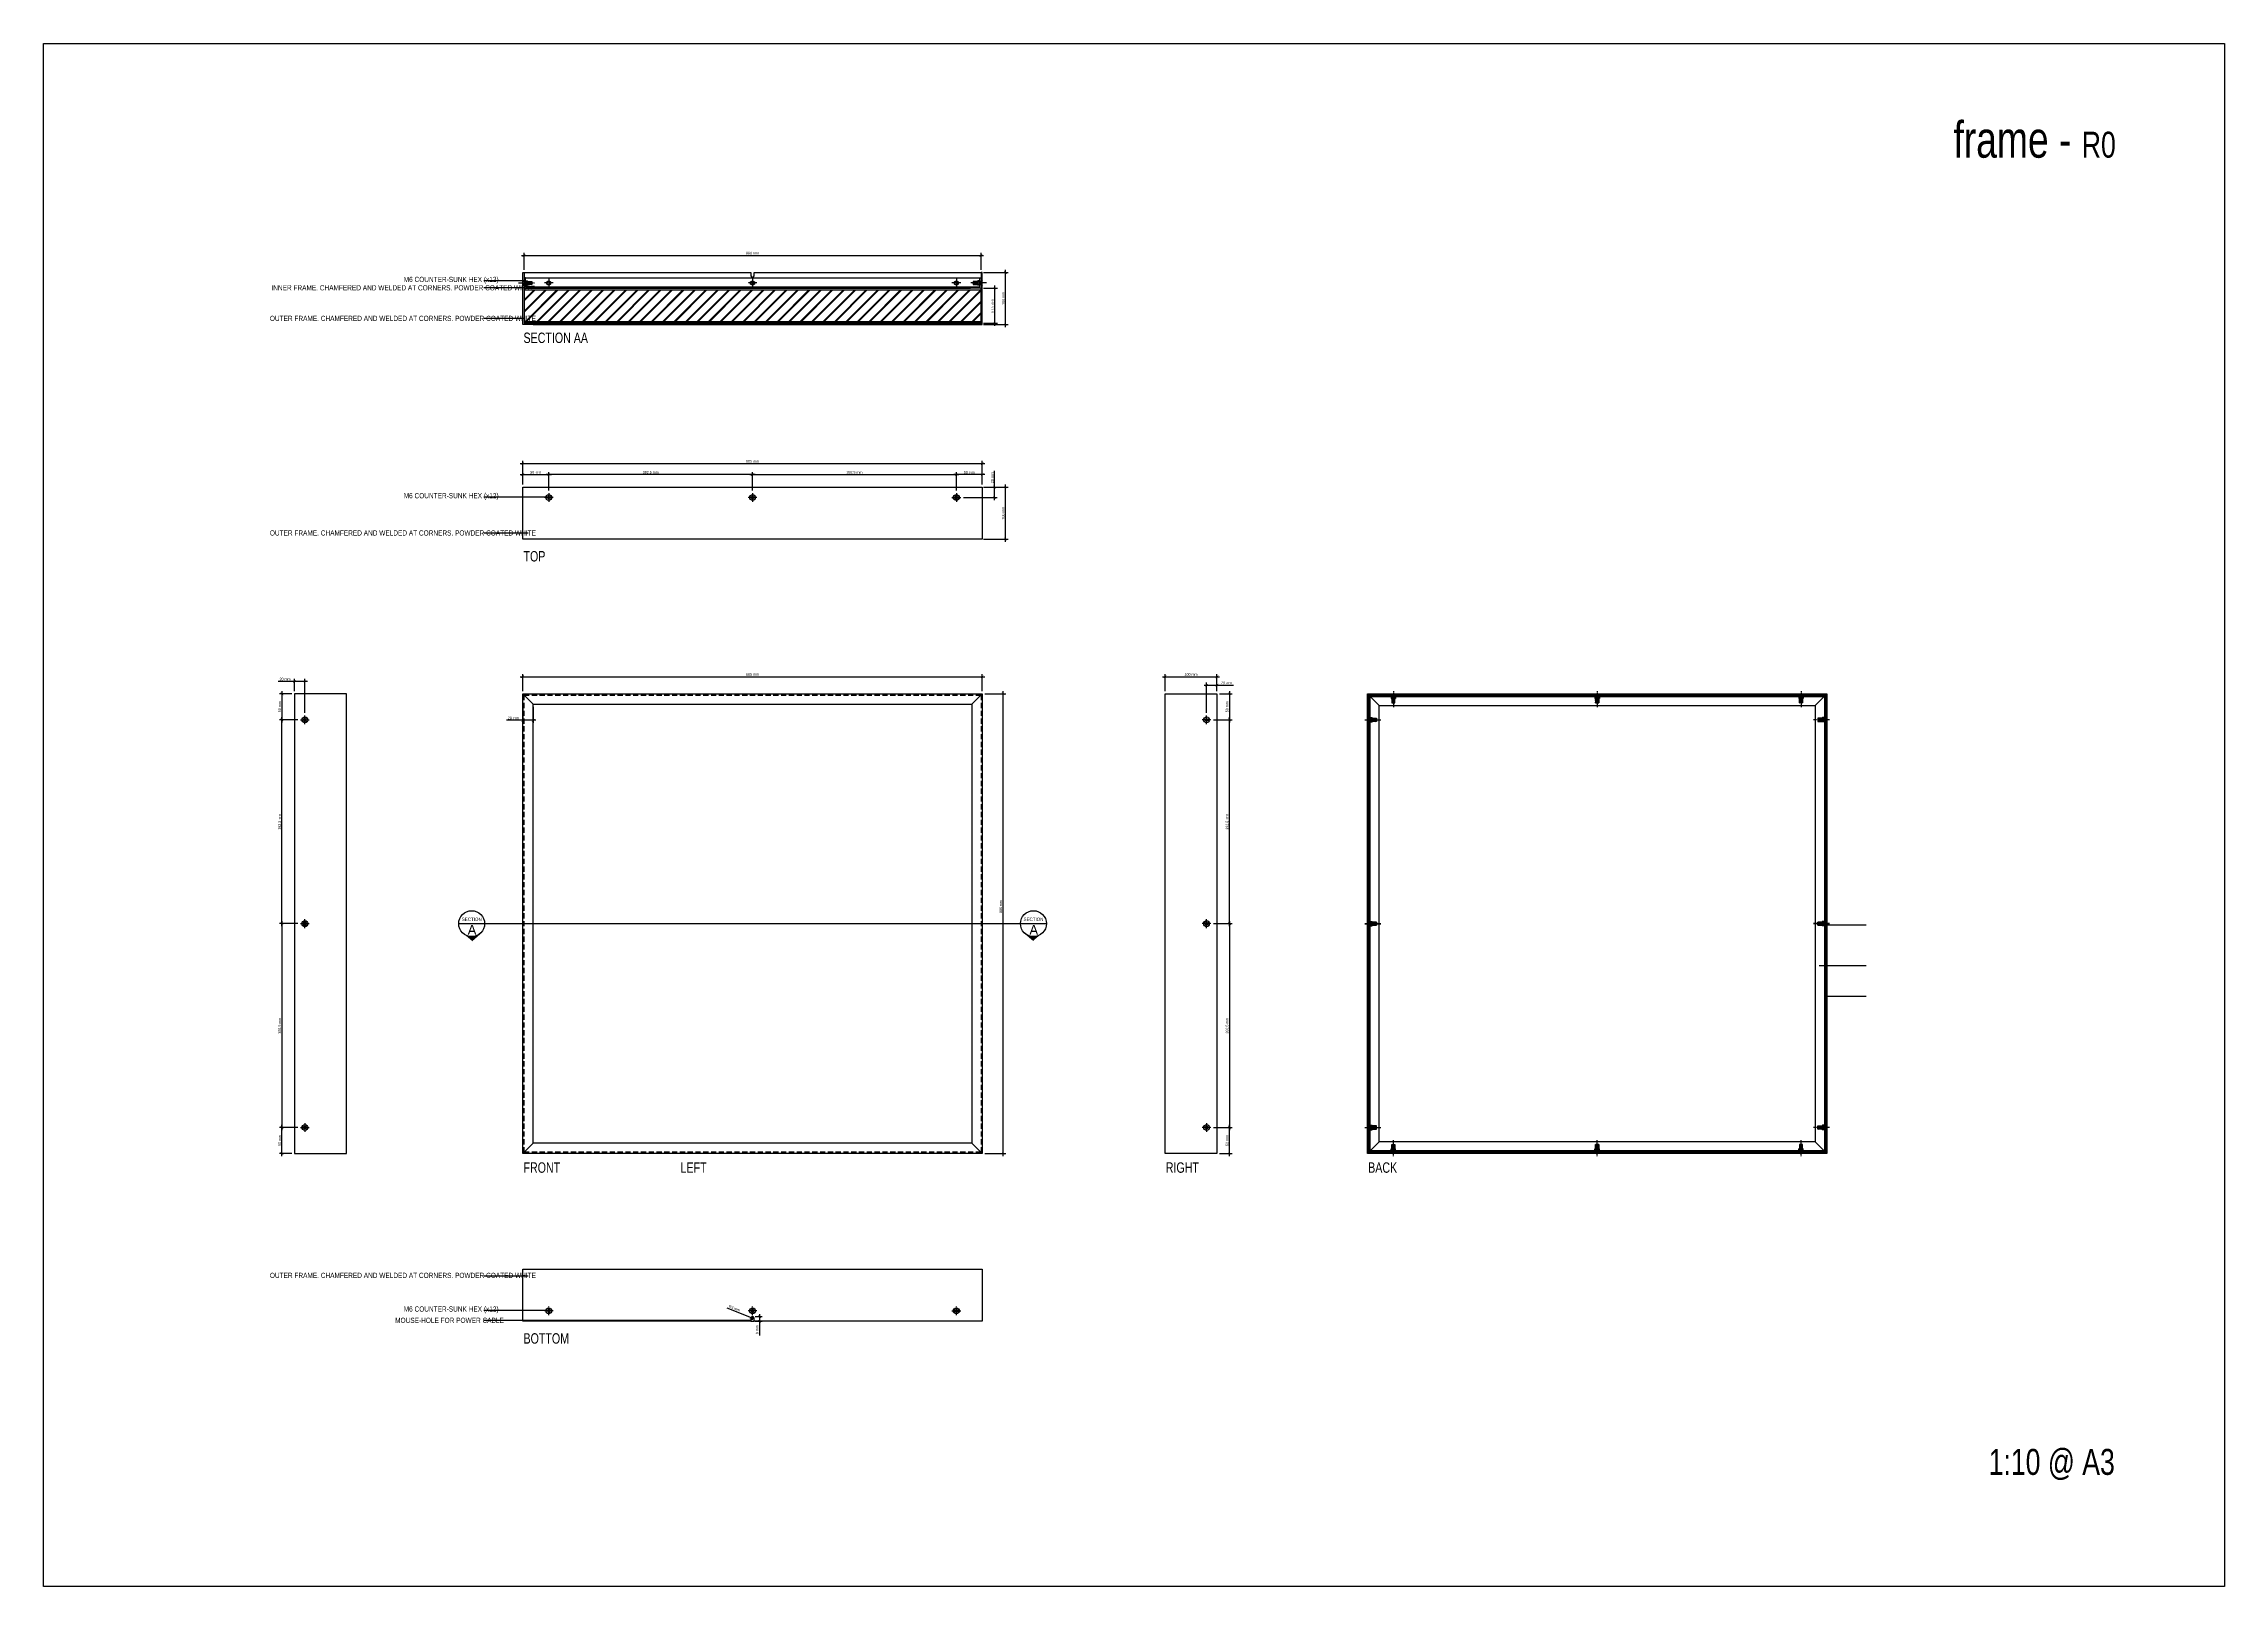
# Model space of a CAD drawing. Header units: millimetres. Extents: x 1386 to 8252, y -7259 to -4289.
# Drawn here: x 1386 to 5586, y -7259 to -4289 of the extents above; entities that cross this region are included whole.
import ezdxf

# ---------------------------------------------------------------- set-up
doc = ezdxf.new("R2010")
doc.units = ezdxf.units.MM
doc.linetypes.add('CENTER', pattern=[2, 1.25, -0.25, 0.25, -0.25])
doc.linetypes.add('DASHED', pattern=[0.75, 0.5, -0.25])
for name, color, linetype in [('AN-title block', 7, 'Continuous'), ('behind', 252, 'Continuous'), ('box', 50, 'Continuous'), ('dims', 7, 'Continuous'), ('Foamex Panel', 200, 'Continuous'), ('Frame', 20, 'Continuous'), ('Frame Bracket', 30, 'Continuous'), ('Frame Glass', 140, 'Continuous'), ('Frame nut & bolt', 210, 'Continuous')]:
    doc.layers.add(name, color=color, linetype=linetype)
doc.styles.add('1-100 COA', font='swisscl.ttf', dxfattribs={"height": 200})
doc.styles.add('1-20 COA', font='swisscl.ttf', dxfattribs={"height": 40})
doc.styles.add('ATTR', font='romans.shx', dxfattribs={"width": 0.8, "height": 0.01203})
doc.dimstyles.new('Architectural-Metric', dxfattribs={"dimtxt": 3, "dimasz": 3, "dimexe": 3, "dimexo": 1.5, "dimgap": 2, "dimtad": 1, "dimzin": 3, "dimdsep": 46, "dimtxsty": 'Standard', "dimblk": 'ARCHTICK', "dimcen": 3, "dimdle": 3, "dimazin": 2, "dimtfac": 1, "dimtofl": 0, "dimtmove": 0, "dimatfit": 3, "dimfxl": 1, "dimfrac": 1, "dimtolj": 1, "dimtzin": 0, "dimarcsym": 0})
pattern_1 = [(80, (1683.1308, -5092.6141), (-0.78169115, 0.13783324), [])]
pattern_2 = [(170, (4328.5517, -7051.4041), (-0.13783324, -0.78169115), [])]
pattern_3 = [(170, (397.6952, -1456.5091), (-0.13783324, -0.78169115), [])]

# ---------------------------------------------------------------- blocks, each defined once
blk = doc.blocks.new('_ArchTick')
at = {"color": 0, "linetype": 'ByBlock', "const_width": 0.15}
blk.add_lwpolyline([(-0.5, -0.5), (0.5, 0.5)], dxfattribs=at)
blk = doc.blocks.new('*D33')
at = {"layer": 'Defpoints', "color": 0, "transparency": 16777216}
for p in [(3191.4, -4696.8), (2311.4, -4729.7), (3191.4, -4729.7)]:
    blk.add_point(p, dxfattribs=at)
at = {"layer": 'dims', "color": 0, "lineweight": -2, "transparency": 16777216}
for p, q in [((2306.4, -4696.8), (3196.4, -4696.8)), ((2311.4, -4724.7), (2311.4, -4691.8)), ((3191.4, -4724.7), (3191.4, -4691.8))]:
    blk.add_line(p, q, dxfattribs=at)
at = {"layer": 'dims', "color": 0, "lineweight": -2, "transparency": 16777216, "xscale": 5, "yscale": 5, "zscale": 5, "rotation": 180}
blk.add_blockref('_ArchTick', (2311.4, -4696.8), dxfattribs=at)
at = {"layer": 'dims', "color": 0, "lineweight": -2, "transparency": 16777216, "xscale": 5, "yscale": 5, "zscale": 5}
blk.add_blockref('_ArchTick', (3191.4, -4696.8), dxfattribs=at)
at = {"layer": 'dims', "color": 0, "transparency": 16777216, "insert": (2751.4, -4692.3), "char_height": 5, "attachment_point": 5}
blk.add_mtext('\\A1;880 mm', dxfattribs=at)
blk = doc.blocks.new('*D52')
at = {"layer": 'Defpoints', "color": 0, "transparency": 16777216}
for p in [(3191.4, -4759.7), (3218.1, -4759.7), (3191.4, -4827.2)]:
    blk.add_point(p, dxfattribs=at)
at = {"layer": 'dims', "color": 0, "lineweight": -2, "transparency": 16777216}
for p, q in [((3196.4, -4759.7), (3223.1, -4759.7)), ((3218.1, -4832.2), (3218.1, -4754.7)), ((3196.4, -4827.2), (3223.1, -4827.2))]:
    blk.add_line(p, q, dxfattribs=at)
at = {"layer": 'dims', "color": 0, "lineweight": -2, "transparency": 16777216, "xscale": 5, "yscale": 5, "zscale": 5}
for p, rotation in [((3218.1, -4759.7), 90), ((3218.1, -4827.2), 270)]:
    blk.add_blockref('_ArchTick', p, dxfattribs=dict(at, rotation=rotation))
at = {"layer": 'dims', "color": 0, "transparency": 16777216, "insert": (3213.6, -4793.5), "char_height": 5, "attachment_point": 5, "rotation": 90}
blk.add_mtext('\\A1;67.5 mm', dxfattribs=at)
blk = doc.blocks.new('*D34')
at = {"layer": 'Defpoints', "color": 0, "transparency": 16777216}
for p in [(3191.4, -4729.7), (3238.6, -4729.7), (3191.4, -4829.7)]:
    blk.add_point(p, dxfattribs=at)
at = {"layer": 'dims', "color": 0, "lineweight": -2, "transparency": 16777216}
for p, q in [((3196.4, -4729.7), (3243.6, -4729.7)), ((3238.6, -4834.7), (3238.6, -4724.7)), ((3196.4, -4829.7), (3243.6, -4829.7))]:
    blk.add_line(p, q, dxfattribs=at)
at = {"layer": 'dims', "color": 0, "lineweight": -2, "transparency": 16777216, "xscale": 5, "yscale": 5, "zscale": 5}
for p, rotation in [((3238.6, -4729.7), 90), ((3238.6, -4829.7), 270)]:
    blk.add_blockref('_ArchTick', p, dxfattribs=dict(at, rotation=rotation))
at = {"layer": 'dims', "color": 0, "transparency": 16777216, "insert": (3234.1, -4779.7), "char_height": 5, "attachment_point": 5, "rotation": 90}
blk.add_mtext('\\A1;100 mm', dxfattribs=at)
blk = doc.blocks.new('*D53')
at = {"layer": 'Defpoints', "color": 0, "transparency": 16777216}
for p in [(2748.6, -6741.5), (2751.4, -6742.6)]:
    blk.add_point(p, dxfattribs=at)
at = {"layer": 'dims', "color": 0, "lineweight": -2, "transparency": 16777216}
for p, q in [((2702.1, -6722.6), (2748.6, -6741.5)), ((2748.4, -6742.6), (2754.4, -6742.6)), ((2751.4, -6745.6), (2751.4, -6739.6))]:
    blk.add_line(p, q, dxfattribs=at)
at = {"layer": 'dims', "color": 0, "lineweight": -2, "transparency": 16777216, "xscale": 5, "yscale": 5, "zscale": 5, "rotation": 337.9654504339829}
blk.add_blockref('_ArchTick', (2748.6, -6741.5), dxfattribs=at)
at = {"layer": 'dims', "color": 0, "transparency": 16777216, "insert": (2716.5, -6723.6), "char_height": 5, "attachment_point": 5, "rotation": 337.9655}
blk.add_mtext('\\A1;R3 mm', dxfattribs=at)
blk = doc.blocks.new('*D54')
at = {"layer": 'Defpoints', "color": 0, "transparency": 16777216}
for p in [(2358.9, -5118.7), (2308.9, -5142.8), (2358.9, -5154.3)]:
    blk.add_point(p, dxfattribs=at)
at = {"layer": 'dims', "color": 0, "lineweight": -2, "transparency": 16777216}
for p, q in [((2303.9, -5118.7), (2363.9, -5118.7)), ((2308.9, -5137.8), (2308.9, -5113.7)), ((2358.9, -5149.3), (2358.9, -5113.7))]:
    blk.add_line(p, q, dxfattribs=at)
at = {"layer": 'dims', "color": 0, "lineweight": -2, "transparency": 16777216, "xscale": 5, "yscale": 5, "zscale": 5, "rotation": 180}
blk.add_blockref('_ArchTick', (2308.9, -5118.7), dxfattribs=at)
at = {"layer": 'dims', "color": 0, "lineweight": -2, "transparency": 16777216, "xscale": 5, "yscale": 5, "zscale": 5}
blk.add_blockref('_ArchTick', (2358.9, -5118.7), dxfattribs=at)
at = {"layer": 'dims', "color": 0, "transparency": 16777216, "insert": (2333.9, -5114.2), "char_height": 5, "attachment_point": 5}
blk.add_mtext('\\A1;50 mm', dxfattribs=at)
blk = doc.blocks.new('*D35')
at = {"layer": 'Defpoints', "color": 0, "transparency": 16777216}
for p in [(2358.9, -5118.7), (2358.9, -5154.3), (2751.4, -5154.3)]:
    blk.add_point(p, dxfattribs=at)
at = {"layer": 'dims', "color": 0, "lineweight": -2, "transparency": 16777216}
for p, q in [((2756.4, -5118.7), (2353.9, -5118.7)), ((2358.9, -5149.3), (2358.9, -5113.7)), ((2751.4, -5149.3), (2751.4, -5113.7))]:
    blk.add_line(p, q, dxfattribs=at)
at = {"layer": 'dims', "color": 0, "lineweight": -2, "transparency": 16777216, "xscale": 5, "yscale": 5, "zscale": 5, "rotation": 180}
blk.add_blockref('_ArchTick', (2358.9, -5118.7), dxfattribs=at)
at = {"layer": 'dims', "color": 0, "lineweight": -2, "transparency": 16777216, "xscale": 5, "yscale": 5, "zscale": 5}
blk.add_blockref('_ArchTick', (2751.4, -5118.7), dxfattribs=at)
at = {"layer": 'dims', "color": 0, "transparency": 16777216, "insert": (2555.2, -5114.2), "char_height": 5, "attachment_point": 5}
blk.add_mtext('\\A1;392.5 mm', dxfattribs=at)
blk = doc.blocks.new('*D36')
at = {"layer": 'Defpoints', "color": 0, "transparency": 16777216}
for p in [(3143.9, -5118.7), (2751.4, -5154.3), (3143.9, -5154.3)]:
    blk.add_point(p, dxfattribs=at)
at = {"layer": 'dims', "color": 0, "lineweight": -2, "transparency": 16777216}
for p, q in [((2746.4, -5118.7), (3148.9, -5118.7)), ((2751.4, -5149.3), (2751.4, -5113.7)), ((3143.9, -5149.3), (3143.9, -5113.7))]:
    blk.add_line(p, q, dxfattribs=at)
at = {"layer": 'dims', "color": 0, "lineweight": -2, "transparency": 16777216, "xscale": 5, "yscale": 5, "zscale": 5, "rotation": 180}
blk.add_blockref('_ArchTick', (2751.4, -5118.7), dxfattribs=at)
at = {"layer": 'dims', "color": 0, "lineweight": -2, "transparency": 16777216, "xscale": 5, "yscale": 5, "zscale": 5}
blk.add_blockref('_ArchTick', (3143.9, -5118.7), dxfattribs=at)
at = {"layer": 'dims', "color": 0, "transparency": 16777216, "insert": (2947.7, -5114.2), "char_height": 5, "attachment_point": 5}
blk.add_mtext('\\A1;392.5 mm', dxfattribs=at)
blk = doc.blocks.new('*D37')
at = {"layer": 'Defpoints', "color": 0, "transparency": 16777216}
for p in [(3143.9, -5118.7), (3143.9, -5154.3), (3193.9, -5142.8)]:
    blk.add_point(p, dxfattribs=at)
at = {"layer": 'dims', "color": 0, "lineweight": -2, "transparency": 16777216}
for p, q in [((3198.9, -5118.7), (3138.9, -5118.7)), ((3143.9, -5149.3), (3143.9, -5113.7)), ((3193.9, -5137.8), (3193.9, -5113.7))]:
    blk.add_line(p, q, dxfattribs=at)
at = {"layer": 'dims', "color": 0, "lineweight": -2, "transparency": 16777216, "xscale": 5, "yscale": 5, "zscale": 5, "rotation": 180}
blk.add_blockref('_ArchTick', (3143.9, -5118.7), dxfattribs=at)
at = {"layer": 'dims', "color": 0, "lineweight": -2, "transparency": 16777216, "xscale": 5, "yscale": 5, "zscale": 5}
blk.add_blockref('_ArchTick', (3193.9, -5118.7), dxfattribs=at)
at = {"layer": 'dims', "color": 0, "transparency": 16777216, "insert": (3168.9, -5114.2), "char_height": 5, "attachment_point": 5}
blk.add_mtext('\\A1;50 mm', dxfattribs=at)
blk = doc.blocks.new('*D55')
at = {"layer": 'Defpoints', "color": 0, "transparency": 16777216}
for p in [(3152.4, -5162.8), (3193.9, -5142.8), (3217.7, -5142.8)]:
    blk.add_point(p, dxfattribs=at)
at = {"layer": 'dims', "color": 0, "lineweight": -2, "transparency": 16777216}
for p, q in [((3217.7, -5142.8), (3217.7, -5111.3)), ((3157.4, -5162.8), (3222.7, -5162.8)), ((3198.9, -5142.8), (3222.7, -5142.8)), ((3217.7, -5167.8), (3217.7, -5142.8))]:
    blk.add_line(p, q, dxfattribs=at)
at = {"layer": 'dims', "color": 0, "lineweight": -2, "transparency": 16777216, "xscale": 5, "yscale": 5, "zscale": 5}
for p, rotation in [((3217.7, -5142.8), 90), ((3217.7, -5162.8), 270)]:
    blk.add_blockref('_ArchTick', p, dxfattribs=dict(at, rotation=rotation))
at = {"layer": 'dims', "color": 0, "transparency": 16777216, "insert": (3213.2, -5124.5), "char_height": 5, "attachment_point": 5, "rotation": 90}
blk.add_mtext('\\A1;20 mm', dxfattribs=at)
blk = doc.blocks.new('*D38')
at = {"layer": 'Defpoints', "color": 0, "transparency": 16777216}
for p in [(2751.4, -6739.6), (2751.4, -6748.6), (2764.8, -6748.6)]:
    blk.add_point(p, dxfattribs=at)
at = {"layer": 'dims', "color": 0, "lineweight": -2, "transparency": 16777216}
for p, q in [((2756.4, -6739.6), (2769.8, -6739.6)), ((2756.4, -6748.6), (2769.8, -6748.6)), ((2764.8, -6734.6), (2764.8, -6748.6)), ((2764.8, -6748.6), (2764.8, -6775.9))]:
    blk.add_line(p, q, dxfattribs=at)
at = {"layer": 'dims', "color": 0, "lineweight": -2, "transparency": 16777216, "xscale": 5, "yscale": 5, "zscale": 5}
for p, rotation in [((2764.8, -6739.6), 90), ((2764.8, -6748.6), 270)]:
    blk.add_blockref('_ArchTick', p, dxfattribs=dict(at, rotation=rotation))
at = {"layer": 'dims', "color": 0, "transparency": 16777216, "insert": (2760.3, -6764.8), "char_height": 5, "attachment_point": 5, "rotation": 90}
blk.add_mtext('\\A1;9 mm', dxfattribs=at)
blk = doc.blocks.new('*D56')
at = {"layer": 'Defpoints', "color": 0, "transparency": 16777216}
for p in [(3645.9, -5540.6), (3634.3, -5590.6), (3669.9, -5590.6)]:
    blk.add_point(p, dxfattribs=at)
at = {"layer": 'dims', "color": 0, "lineweight": -2, "transparency": 16777216}
for p, q in [((3650.9, -5540.6), (3674.9, -5540.6)), ((3669.9, -5535.6), (3669.9, -5595.6)), ((3639.3, -5590.6), (3674.9, -5590.6))]:
    blk.add_line(p, q, dxfattribs=at)
at = {"layer": 'dims', "color": 0, "lineweight": -2, "transparency": 16777216, "xscale": 5, "yscale": 5, "zscale": 5}
for p, rotation in [((3669.9, -5540.6), 90), ((3669.9, -5590.6), 270)]:
    blk.add_blockref('_ArchTick', p, dxfattribs=dict(at, rotation=rotation))
at = {"layer": 'dims', "color": 0, "transparency": 16777216, "insert": (3665.4, -5565.6), "char_height": 5, "attachment_point": 5, "rotation": 90}
blk.add_mtext('\\A1;50 mm', dxfattribs=at)
blk = doc.blocks.new('*D39')
at = {"layer": 'Defpoints', "color": 0, "transparency": 16777216}
for p in [(3634.3, -5590.6), (3669.9, -5590.6), (3634.3, -5983.1)]:
    blk.add_point(p, dxfattribs=at)
at = {"layer": 'dims', "color": 0, "lineweight": -2, "transparency": 16777216}
for p, q in [((3669.9, -5988.1), (3669.9, -5585.6)), ((3639.3, -5590.6), (3674.9, -5590.6)), ((3639.3, -5983.1), (3674.9, -5983.1))]:
    blk.add_line(p, q, dxfattribs=at)
at = {"layer": 'dims', "color": 0, "lineweight": -2, "transparency": 16777216, "xscale": 5, "yscale": 5, "zscale": 5}
for p, rotation in [((3669.9, -5590.6), 90), ((3669.9, -5983.1), 270)]:
    blk.add_blockref('_ArchTick', p, dxfattribs=dict(at, rotation=rotation))
at = {"layer": 'dims', "color": 0, "transparency": 16777216, "insert": (3665.4, -5786.9), "char_height": 5, "attachment_point": 5, "rotation": 90}
blk.add_mtext('\\A1;392.5 mm', dxfattribs=at)
blk = doc.blocks.new('*D40')
at = {"layer": 'Defpoints', "color": 0, "transparency": 16777216}
for p in [(3634.3, -5983.1), (3634.3, -6375.6), (3669.9, -6375.6)]:
    blk.add_point(p, dxfattribs=at)
at = {"layer": 'dims', "color": 0, "lineweight": -2, "transparency": 16777216}
for p, q in [((3639.3, -5983.1), (3674.9, -5983.1)), ((3669.9, -5978.1), (3669.9, -6380.6)), ((3639.3, -6375.6), (3674.9, -6375.6))]:
    blk.add_line(p, q, dxfattribs=at)
at = {"layer": 'dims', "color": 0, "lineweight": -2, "transparency": 16777216, "xscale": 5, "yscale": 5, "zscale": 5}
for p, rotation in [((3669.9, -5983.1), 90), ((3669.9, -6375.6), 270)]:
    blk.add_blockref('_ArchTick', p, dxfattribs=dict(at, rotation=rotation))
at = {"layer": 'dims', "color": 0, "transparency": 16777216, "insert": (3665.4, -6179.4), "char_height": 5, "attachment_point": 5, "rotation": 90}
blk.add_mtext('\\A1;392.5 mm', dxfattribs=at)
blk = doc.blocks.new('*D41')
at = {"layer": 'Defpoints', "color": 0, "transparency": 16777216}
for p in [(3634.3, -6375.6), (3669.9, -6375.6), (3645.9, -6425.6)]:
    blk.add_point(p, dxfattribs=at)
at = {"layer": 'dims', "color": 0, "lineweight": -2, "transparency": 16777216}
for p, q in [((3639.3, -6375.6), (3674.9, -6375.6)), ((3669.9, -6430.6), (3669.9, -6370.6)), ((3650.9, -6425.6), (3674.9, -6425.6))]:
    blk.add_line(p, q, dxfattribs=at)
at = {"layer": 'dims', "color": 0, "lineweight": -2, "transparency": 16777216, "xscale": 5, "yscale": 5, "zscale": 5}
for p, rotation in [((3669.9, -6375.6), 90), ((3669.9, -6425.6), 270)]:
    blk.add_blockref('_ArchTick', p, dxfattribs=dict(at, rotation=rotation))
at = {"layer": 'dims', "color": 0, "transparency": 16777216, "insert": (3665.4, -6400.6), "char_height": 5, "attachment_point": 5, "rotation": 90}
blk.add_mtext('\\A1;50 mm', dxfattribs=at)
blk = doc.blocks.new('*D42')
at = {"layer": 'Defpoints', "color": 0, "transparency": 16777216}
for p in [(3645.9, -5524.1), (3645.9, -5540.6), (3625.9, -5582.2)]:
    blk.add_point(p, dxfattribs=at)
at = {"layer": 'dims', "color": 0, "lineweight": -2, "transparency": 16777216}
for p, q in [((3620.9, -5524.1), (3645.9, -5524.1)), ((3625.9, -5577.2), (3625.9, -5519.1)), ((3645.9, -5535.6), (3645.9, -5519.1)), ((3645.9, -5524.1), (3677.4, -5524.1))]:
    blk.add_line(p, q, dxfattribs=at)
at = {"layer": 'dims', "color": 0, "lineweight": -2, "transparency": 16777216, "xscale": 5, "yscale": 5, "zscale": 5, "rotation": 180}
blk.add_blockref('_ArchTick', (3625.9, -5524.1), dxfattribs=at)
at = {"layer": 'dims', "color": 0, "lineweight": -2, "transparency": 16777216, "xscale": 5, "yscale": 5, "zscale": 5}
blk.add_blockref('_ArchTick', (3645.9, -5524.1), dxfattribs=at)
at = {"layer": 'dims', "color": 0, "transparency": 16777216, "insert": (3664.1, -5519.6), "char_height": 5, "attachment_point": 5}
blk.add_mtext('\\A1;20 mm', dxfattribs=at)
blk = doc.blocks.new('*U31')
at = {"layer": 'Frame nut & bolt'}
h = blk.add_hatch(dxfattribs=at)
h.set_pattern_fill('LINE', color=256, scale=0.25, angle=170)
h.set_pattern_definition(pattern_3)
h.paths.add_polyline_path([(22.2, 1.3), (14, 1.3), (14, 4.3), (22.2, 4.3)])
h.paths.add_polyline_path([(22.2, 4.3), (14, 4.3), (14, 7.3), (22.2, 7.3)])
h.paths.add_polyline_path([(9.8, 4.3), (9.8, 4.3), (9.8, 4.3), (9.8, 4.3)], flags=9)
h = blk.add_hatch(dxfattribs=at)
h.set_pattern_fill('LINE', color=256, scale=0.25, angle=170)
h.set_pattern_definition(pattern_3)
h.paths.add_polyline_path([(872.4, 1.3), (880.6, 1.3), (880.6, 4.3), (872.4, 4.3)])
h.paths.add_polyline_path([(872.4, 4.3), (880.6, 4.3), (880.6, 7.3), (872.4, 7.3)])
h.paths.add_polyline_path([(884.8, 4.3), (884.8, 4.3), (884.8, 4.3), (884.8, 4.3)], flags=9)
at = {"layer": 'Frame nut & bolt', "linetype": 'Continuous'}
for p, q in [((9.8, 7.5, 0), (9.8, 1.1, 0)), ((10.1, 8.5, 0), (13.7, 8.5, 0)), ((10.1, 6.4, 0), (13.7, 6.4, 0)), ((10.1, 2.1, 0), (13.7, 2.1, 0)), ((10.1, 0, 0), (13.7, 0, 0)), ((14, 7.5, 0), (14, 1.1, 0)), ((880.6, 7.5, 0), (880.6, 1.1, 0)), ((884.5, 8.5, 0), (880.9, 8.5, 0)), ((884.5, 6.4, 0), (880.9, 6.4, 0)), ((884.5, 2.1, 0), (880.9, 2.1, 0)), ((884.5, 0, 0), (880.9, 0, 0)), ((884.8, 7.5, 0), (884.8, 1.1, 0))]:
    blk.add_line(p, q, dxfattribs=at)
at = {"layer": 'Frame nut & bolt', "linetype": 'CENTER', "elevation": 0}
for points in [[(0, 4.3), (30.6, 4.3)], [(894.6, 4.3), (864, 4.3)]]:
    blk.add_lwpolyline(points, dxfattribs=at)
at = {"layer": 'Frame nut & bolt', "linetype": 'Continuous', "elevation": 0}
for points in [[(14, 7.3), (22.2, 7.3), (22.2, 1.3), (14, 1.3)], [(880.6, 7.3), (872.4, 7.3), (872.4, 1.3), (880.6, 1.3)]]:
    blk.add_lwpolyline(points, dxfattribs=at)
at = {"layer": 'Frame nut & bolt', "linetype": 'Continuous'}
for centre, radius, start, end in [((11.8, 7.5, 0), 1.97, 147.1328, 212.8672), ((17.2, 4.3, 0), 7.39, 163.2213, 196.7787), ((11.8, 1.1, 0), 1.97, 147.1328, 212.8672), ((12, 7.5, 0), 1.97, 327.1328, 32.8672), ((6.6, 4.3, 0), 7.39, 343.2213, 16.7787), ((12, 1.1, 0), 1.97, 327.1328, 32.8672), ((882.6, 7.5, 0), 1.97, 147.1328, 212.8672), ((888, 4.3, 0), 7.39, 163.2213, 196.7787), ((882.6, 1.1, 0), 1.97, 147.1328, 212.8672), ((882.8, 7.5, 0), 1.97, 327.1328, 32.8672), ((877.4, 4.3, 0), 7.39, 343.2213, 16.7787), ((882.8, 1.1, 0), 1.97, 327.1328, 32.8672)]:
    blk.add_arc(centre, radius, start, end, dxfattribs=at)
blk = doc.blocks.new('*U32')
at = {"layer": 'behind', "color": 0, "linetype": 'ByBlock', "lineweight": -2}
for p, rotation in [((2301.1, -811.9, 0), 90.00000000000004), ((2292.6, 82.7, 0), 270.0000000000001), ((2744.1, -360.3, 0), 180)]:
    blk.add_blockref('*U31', p, dxfattribs=dict(at, rotation=rotation))
blk.add_blockref('*U31', (1849.5, -368.8, 0), dxfattribs=at)
blk = doc.blocks.new('*D43')
at = {"layer": 'Defpoints', "color": 0, "transparency": 16777216}
for p in [(3191.4, -5142.8), (3238.6, -5142.8), (3191.4, -5242.8)]:
    blk.add_point(p, dxfattribs=at)
at = {"layer": 'dims', "color": 0, "lineweight": -2, "transparency": 16777216}
for p, q in [((3196.4, -5142.8), (3243.6, -5142.8)), ((3238.6, -5247.8), (3238.6, -5137.8)), ((3196.4, -5242.8), (3243.6, -5242.8))]:
    blk.add_line(p, q, dxfattribs=at)
at = {"layer": 'dims', "color": 0, "lineweight": -2, "transparency": 16777216, "xscale": 5, "yscale": 5, "zscale": 5}
for p, rotation in [((3238.6, -5142.8), 90), ((3238.6, -5242.8), 270)]:
    blk.add_blockref('_ArchTick', p, dxfattribs=dict(at, rotation=rotation))
at = {"layer": 'dims', "color": 0, "transparency": 16777216, "insert": (3234.1, -5192.8), "char_height": 5, "attachment_point": 5, "rotation": 90}
blk.add_mtext('\\A1;100 mm', dxfattribs=at)
blk = doc.blocks.new('*D44')
at = {"layer": 'Defpoints', "color": 0, "transparency": 16777216}
for p in [(2308.9, -5540.6), (3193.9, -5507.8), (3193.9, -5540.6)]:
    blk.add_point(p, dxfattribs=at)
at = {"layer": 'dims', "color": 0, "lineweight": -2, "transparency": 16777216}
for p, q in [((2303.9, -5507.8), (3198.9, -5507.8)), ((2308.9, -5535.6), (2308.9, -5502.8)), ((3193.9, -5535.6), (3193.9, -5502.8))]:
    blk.add_line(p, q, dxfattribs=at)
at = {"layer": 'dims', "color": 0, "lineweight": -2, "transparency": 16777216, "xscale": 5, "yscale": 5, "zscale": 5, "rotation": 180}
blk.add_blockref('_ArchTick', (2308.9, -5507.8), dxfattribs=at)
at = {"layer": 'dims', "color": 0, "lineweight": -2, "transparency": 16777216, "xscale": 5, "yscale": 5, "zscale": 5}
blk.add_blockref('_ArchTick', (3193.9, -5507.8), dxfattribs=at)
at = {"layer": 'dims', "color": 0, "transparency": 16777216, "insert": (2751.4, -5503.3), "char_height": 5, "attachment_point": 5}
blk.add_mtext('\\A1;885 mm', dxfattribs=at)
blk = doc.blocks.new('*D45')
at = {"layer": 'Defpoints', "color": 0, "transparency": 16777216}
for p in [(3193.9, -5540.6), (3234, -5540.6), (3193.9, -6425.6)]:
    blk.add_point(p, dxfattribs=at)
at = {"layer": 'dims', "color": 0, "lineweight": -2, "transparency": 16777216}
for p, q in [((3198.9, -5540.6), (3239, -5540.6)), ((3234, -6430.6), (3234, -5535.6)), ((3198.9, -6425.6), (3239, -6425.6))]:
    blk.add_line(p, q, dxfattribs=at)
at = {"layer": 'dims', "color": 0, "lineweight": -2, "transparency": 16777216, "xscale": 5, "yscale": 5, "zscale": 5}
for p, rotation in [((3234, -5540.6), 90), ((3234, -6425.6), 270)]:
    blk.add_blockref('_ArchTick', p, dxfattribs=dict(at, rotation=rotation))
at = {"layer": 'dims', "color": 0, "transparency": 16777216, "insert": (3229.5, -5950.3), "char_height": 5, "attachment_point": 5, "rotation": 90}
blk.add_mtext('\\A1;885 mm', dxfattribs=at)
blk = doc.blocks.new('*D57')
at = {"layer": 'Defpoints', "color": 0, "transparency": 16777216}
for p in [(1869.2, -5540.6), (1845.1, -5590.6), (1880.7, -5590.6)]:
    blk.add_point(p, dxfattribs=at)
at = {"layer": 'dims', "color": 0, "lineweight": -2, "transparency": 16777216}
for p, q in [((1864.2, -5540.6), (1840.1, -5540.6)), ((1845.1, -5535.6), (1845.1, -5595.6)), ((1875.7, -5590.6), (1840.1, -5590.6))]:
    blk.add_line(p, q, dxfattribs=at)
at = {"layer": 'dims', "color": 0, "lineweight": -2, "transparency": 16777216, "xscale": 5, "yscale": 5, "zscale": 5}
for p, rotation in [((1845.1, -5540.6), 90), ((1845.1, -5590.6), 270)]:
    blk.add_blockref('_ArchTick', p, dxfattribs=dict(at, rotation=rotation))
at = {"layer": 'dims', "color": 0, "transparency": 16777216, "insert": (1840.6, -5565.6), "char_height": 5, "attachment_point": 5, "rotation": 90}
blk.add_mtext('\\A1;50 mm', dxfattribs=at)
blk = doc.blocks.new('*D46')
at = {"layer": 'Defpoints', "color": 0, "transparency": 16777216}
for p in [(1845.1, -5590.6), (1880.7, -5590.6), (1880.7, -5983.1)]:
    blk.add_point(p, dxfattribs=at)
at = {"layer": 'dims', "color": 0, "lineweight": -2, "transparency": 16777216}
for p, q in [((1845.1, -5988.1), (1845.1, -5585.6)), ((1875.7, -5590.6), (1840.1, -5590.6)), ((1875.7, -5983.1), (1840.1, -5983.1))]:
    blk.add_line(p, q, dxfattribs=at)
at = {"layer": 'dims', "color": 0, "lineweight": -2, "transparency": 16777216, "xscale": 5, "yscale": 5, "zscale": 5}
for p, rotation in [((1845.1, -5590.6), 90), ((1845.1, -5983.1), 270)]:
    blk.add_blockref('_ArchTick', p, dxfattribs=dict(at, rotation=rotation))
at = {"layer": 'dims', "color": 0, "transparency": 16777216, "insert": (1840.6, -5786.9), "char_height": 5, "attachment_point": 5, "rotation": 90}
blk.add_mtext('\\A1;392.5 mm', dxfattribs=at)
blk = doc.blocks.new('*D47')
at = {"layer": 'Defpoints', "color": 0, "transparency": 16777216}
for p in [(1880.7, -5983.1), (1845.1, -6375.6), (1880.7, -6375.6)]:
    blk.add_point(p, dxfattribs=at)
at = {"layer": 'dims', "color": 0, "lineweight": -2, "transparency": 16777216}
for p, q in [((1875.7, -5983.1), (1840.1, -5983.1)), ((1845.1, -5978.1), (1845.1, -6380.6)), ((1875.7, -6375.6), (1840.1, -6375.6))]:
    blk.add_line(p, q, dxfattribs=at)
at = {"layer": 'dims', "color": 0, "lineweight": -2, "transparency": 16777216, "xscale": 5, "yscale": 5, "zscale": 5}
for p, rotation in [((1845.1, -5983.1), 90), ((1845.1, -6375.6), 270)]:
    blk.add_blockref('_ArchTick', p, dxfattribs=dict(at, rotation=rotation))
at = {"layer": 'dims', "color": 0, "transparency": 16777216, "insert": (1840.6, -6179.4), "char_height": 5, "attachment_point": 5, "rotation": 90}
blk.add_mtext('\\A1;392.5 mm', dxfattribs=at)
blk = doc.blocks.new('*D48')
at = {"layer": 'Defpoints', "color": 0, "transparency": 16777216}
for p in [(1845.1, -6375.6), (1880.7, -6375.6), (1869.2, -6425.6)]:
    blk.add_point(p, dxfattribs=at)
at = {"layer": 'dims', "color": 0, "lineweight": -2, "transparency": 16777216}
for p, q in [((1875.7, -6375.6), (1840.1, -6375.6)), ((1845.1, -6430.6), (1845.1, -6370.6)), ((1864.2, -6425.6), (1840.1, -6425.6))]:
    blk.add_line(p, q, dxfattribs=at)
at = {"layer": 'dims', "color": 0, "lineweight": -2, "transparency": 16777216, "xscale": 5, "yscale": 5, "zscale": 5}
for p, rotation in [((1845.1, -6375.6), 90), ((1845.1, -6425.6), 270)]:
    blk.add_blockref('_ArchTick', p, dxfattribs=dict(at, rotation=rotation))
at = {"layer": 'dims', "color": 0, "transparency": 16777216, "insert": (1840.6, -6400.6), "char_height": 5, "attachment_point": 5, "rotation": 90}
blk.add_mtext('\\A1;50 mm', dxfattribs=at)
blk = doc.blocks.new('*D49')
at = {"layer": 'Defpoints', "color": 0, "transparency": 16777216}
for p in [(1869.2, -5516.8), (1869.2, -5540.6), (1889.2, -5582.2)]:
    blk.add_point(p, dxfattribs=at)
at = {"layer": 'dims', "color": 0, "lineweight": -2, "transparency": 16777216}
for p, q in [((1869.2, -5516.8), (1837.7, -5516.8)), ((1869.2, -5535.6), (1869.2, -5511.8)), ((1894.2, -5516.8), (1869.2, -5516.8)), ((1889.2, -5577.2), (1889.2, -5511.8))]:
    blk.add_line(p, q, dxfattribs=at)
at = {"layer": 'dims', "color": 0, "lineweight": -2, "transparency": 16777216, "xscale": 5, "yscale": 5, "zscale": 5, "rotation": 180}
blk.add_blockref('_ArchTick', (1869.2, -5516.8), dxfattribs=at)
at = {"layer": 'dims', "color": 0, "lineweight": -2, "transparency": 16777216, "xscale": 5, "yscale": 5, "zscale": 5}
blk.add_blockref('_ArchTick', (1889.2, -5516.8), dxfattribs=at)
at = {"layer": 'dims', "color": 0, "transparency": 16777216, "insert": (1851, -5512.3), "char_height": 5, "attachment_point": 5}
blk.add_mtext('\\A1;20 mm', dxfattribs=at)
blk = doc.blocks.new('*D50')
at = {"layer": 'Defpoints', "color": 0, "transparency": 16777216}
for p in [(3193.9, -5097.4), (2308.9, -5142.8), (3193.9, -5142.8)]:
    blk.add_point(p, dxfattribs=at)
at = {"layer": 'dims', "color": 0, "lineweight": -2, "transparency": 16777216}
for p, q in [((2303.9, -5097.4), (3198.9, -5097.4)), ((2308.9, -5137.8), (2308.9, -5092.4)), ((3193.9, -5137.8), (3193.9, -5092.4))]:
    blk.add_line(p, q, dxfattribs=at)
at = {"layer": 'dims', "color": 0, "lineweight": -2, "transparency": 16777216, "xscale": 5, "yscale": 5, "zscale": 5, "rotation": 180}
blk.add_blockref('_ArchTick', (2308.9, -5097.4), dxfattribs=at)
at = {"layer": 'dims', "color": 0, "lineweight": -2, "transparency": 16777216, "xscale": 5, "yscale": 5, "zscale": 5}
blk.add_blockref('_ArchTick', (3193.9, -5097.4), dxfattribs=at)
at = {"layer": 'dims', "color": 0, "transparency": 16777216, "insert": (2751.4, -5092.9), "char_height": 5, "attachment_point": 5}
blk.add_mtext('\\A1;885 mm', dxfattribs=at)
blk = doc.blocks.new('*D58')
at = {"layer": 'Defpoints', "color": 0, "transparency": 16777216}
for p in [(2308.9, -5560.6), (2328.9, -5560.6), (2308.9, -5591.6)]:
    blk.add_point(p, dxfattribs=at)
at = {"layer": 'dims', "color": 0, "lineweight": -2, "transparency": 16777216}
for p, q in [((2308.9, -5565.6), (2308.9, -5596.6)), ((2328.9, -5565.6), (2328.9, -5596.6)), ((2308.9, -5591.6), (2277.4, -5591.6)), ((2333.9, -5591.6), (2308.9, -5591.6))]:
    blk.add_line(p, q, dxfattribs=at)
at = {"layer": 'dims', "color": 0, "lineweight": -2, "transparency": 16777216, "xscale": 5, "yscale": 5, "zscale": 5, "rotation": 180}
blk.add_blockref('_ArchTick', (2308.9, -5591.6), dxfattribs=at)
at = {"layer": 'dims', "color": 0, "lineweight": -2, "transparency": 16777216, "xscale": 5, "yscale": 5, "zscale": 5}
blk.add_blockref('_ArchTick', (2328.9, -5591.6), dxfattribs=at)
at = {"layer": 'dims', "color": 0, "transparency": 16777216, "insert": (2290.7, -5587.1), "char_height": 5, "attachment_point": 5}
blk.add_mtext('\\A1;20 mm', dxfattribs=at)
blk = doc.blocks.new('*D51')
at = {"layer": 'Defpoints', "color": 0, "transparency": 16777216}
for p in [(3545.9, -5540.6), (3645.9, -5507.8), (3645.9, -5540.6)]:
    blk.add_point(p, dxfattribs=at)
at = {"layer": 'dims', "color": 0, "lineweight": -2, "transparency": 16777216}
for p, q in [((3540.9, -5507.8), (3650.9, -5507.8)), ((3545.9, -5535.6), (3545.9, -5502.8)), ((3645.9, -5535.6), (3645.9, -5502.8))]:
    blk.add_line(p, q, dxfattribs=at)
at = {"layer": 'dims', "color": 0, "lineweight": -2, "transparency": 16777216, "xscale": 5, "yscale": 5, "zscale": 5, "rotation": 180}
blk.add_blockref('_ArchTick', (3545.9, -5507.8), dxfattribs=at)
at = {"layer": 'dims', "color": 0, "lineweight": -2, "transparency": 16777216, "xscale": 5, "yscale": 5, "zscale": 5}
blk.add_blockref('_ArchTick', (3645.9, -5507.8), dxfattribs=at)
at = {"layer": 'dims', "color": 0, "transparency": 16777216, "insert": (3595.9, -5503.3), "char_height": 5, "attachment_point": 5}
blk.add_mtext('\\A1;100 mm', dxfattribs=at)

msp = doc.modelspace()

# ---------------------------------------------------------------- hatches: boundary and pattern name
at = {"layer": 'box'}
h = msp.add_hatch(dxfattribs=at)
h.set_pattern_fill('JIS_LC_8A', color=256, scale=2)
h.set_pattern_definition([(45, (1683.13, -5101.364), (-11.03087, 11.03087), []), (45, (1685.13, -5101.364), (-11.03087, 11.03087), [])])
h.paths.add_polyline_path([(2311.41, -4824.22), (2311.41, -4762.72), (2317.89, -4762.72), (3191.41, -4762.72), (3191.41, -4824.22)])
at = {"layer": 'dims'}
for points in [[(2194.51, -6002.36, 0.3611576), (2226.46, -6002.36), (2210.48, -6015.63)], [(3308.31, -6002.36, -0.3611576), (3276.36, -6002.36), (3292.33, -6015.63)]]:
    msp.add_hatch(color=256, dxfattribs=at).paths.add_polyline_path(points)
at = {"layer": 'Frame nut & bolt'}
h = msp.add_hatch(dxfattribs=at)
h.set_pattern_fill('LINE', color=256, scale=0.25, angle=80)
h.set_pattern_definition(pattern_1)
h.paths.add_polyline_path([(2326.32, -4752.72), (2318.12, -4752.72), (2318.12, -4749.72), (2326.32, -4749.72)])
h.paths.add_polyline_path([(2326.32, -4749.72), (2318.12, -4749.72), (2318.12, -4746.72), (2326.32, -4746.72)])
h.paths.add_polyline_path([(2313.91, -4752.72), (2311.41, -4752.72), (2311.41, -4749.72), (2313.91, -4749.72)])
h.paths.add_polyline_path([(2313.91, -4749.72), (2311.41, -4749.72), (2311.41, -4746.72), (2313.91, -4746.72)])
h.paths.add_polyline_path([(2313.91, -4749.72), (2313.9, -4749.72), (2313.9, -4749.72), (2313.91, -4749.72)], flags=9)
h = msp.add_hatch(dxfattribs=at)
h.set_pattern_fill('LINE', color=256, scale=0.25, angle=80)
h.set_pattern_definition(pattern_1)
h.paths.add_polyline_path([(3176.49, -4752.72), (3184.69, -4752.72), (3184.69, -4749.72), (3176.49, -4749.72)])
h.paths.add_polyline_path([(3176.49, -4749.72), (3184.69, -4749.72), (3184.69, -4746.72), (3176.49, -4746.72)])
h.paths.add_polyline_path([(3188.91, -4752.72), (3191.41, -4752.72), (3191.41, -4749.72), (3188.91, -4749.72)])
h.paths.add_polyline_path([(3188.91, -4749.72), (3191.41, -4749.72), (3191.41, -4746.72), (3188.91, -4746.72)])
h.paths.add_polyline_path([(3188.91, -4749.72), (3188.92, -4749.72), (3188.92, -4749.72), (3188.91, -4749.72)], flags=9)
h = msp.add_hatch(dxfattribs=at)
h.set_pattern_fill('LINE', color=256, scale=0.25, angle=170)
h.set_pattern_definition(pattern_2)
h.paths.add_polyline_path([(3988.66, -5558.05), (3988.66, -5549.84), (3985.66, -5549.84), (3985.66, -5558.05)])
h.paths.add_polyline_path([(3985.66, -5558.05), (3985.66, -5549.84), (3982.66, -5549.84), (3982.66, -5558.05)])
h.paths.add_polyline_path([(3985.66, -5545.63), (3985.66, -5545.62), (3985.66, -5545.62), (3985.66, -5545.63)], flags=9)
h = msp.add_hatch(dxfattribs=at)
h.set_pattern_fill('LINE', color=256, scale=0.25, angle=170)
h.set_pattern_definition(pattern_2)
h.paths.add_polyline_path([(4767.66, -5558.05), (4767.66, -5549.84), (4770.66, -5549.84), (4770.66, -5558.05)])
h.paths.add_polyline_path([(4770.66, -5558.05), (4770.66, -5549.84), (4773.66, -5549.84), (4773.66, -5558.05)])
h.paths.add_polyline_path([(4770.66, -5545.63), (4770.66, -5545.62), (4770.65, -5545.62), (4770.65, -5545.63)], flags=9)
h = msp.add_hatch(dxfattribs=at)
h.set_pattern_fill('LINE', color=256, scale=0.25, angle=170)
h.set_pattern_definition(pattern_2)
h.paths.add_polyline_path([(3953.07, -5593.63), (3944.87, -5593.63), (3944.87, -5590.63), (3953.07, -5590.63)])
h.paths.add_polyline_path([(3953.07, -5590.63), (3944.87, -5590.63), (3944.87, -5587.63), (3953.07, -5587.63)])
h.paths.add_polyline_path([(3940.66, -5590.63), (3940.65, -5590.63), (3940.65, -5590.63), (3940.66, -5590.63)], flags=9)
h = msp.add_hatch(dxfattribs=at)
h.set_pattern_fill('LINE', color=256, scale=0.25, angle=170)
h.set_pattern_definition(pattern_2)
h.paths.add_polyline_path([(4803.24, -5593.63), (4811.44, -5593.63), (4811.44, -5590.63), (4803.24, -5590.63)])
h.paths.add_polyline_path([(4803.24, -5590.63), (4811.44, -5590.63), (4811.44, -5587.63), (4803.24, -5587.63)])
h.paths.add_polyline_path([(4815.66, -5590.63), (4815.67, -5590.63), (4815.67, -5590.63), (4815.66, -5590.63)], flags=9)
h = msp.add_hatch(dxfattribs=at)
h.set_pattern_fill('LINE', color=256, scale=0.25, angle=170)
h.set_pattern_definition(pattern_2)
h.paths.add_polyline_path([(3953.07, -6372.63), (3944.87, -6372.63), (3944.87, -6375.63), (3953.07, -6375.63)])
h.paths.add_polyline_path([(3953.07, -6375.63), (3944.87, -6375.63), (3944.87, -6378.63), (3953.07, -6378.63)])
h.paths.add_polyline_path([(3940.66, -6375.63), (3940.65, -6375.63), (3940.65, -6375.63), (3940.66, -6375.63)], flags=9)
h = msp.add_hatch(dxfattribs=at)
h.set_pattern_fill('LINE', color=256, scale=0.25, angle=170)
h.set_pattern_definition(pattern_2)
h.paths.add_polyline_path([(4803.24, -6372.63), (4811.44, -6372.63), (4811.44, -6375.63), (4803.24, -6375.63)])
h.paths.add_polyline_path([(4803.24, -6375.63), (4811.44, -6375.63), (4811.44, -6378.63), (4803.24, -6378.63)])
h.paths.add_polyline_path([(4815.66, -6375.63), (4815.67, -6375.63), (4815.67, -6375.63), (4815.66, -6375.63)], flags=9)
h = msp.add_hatch(dxfattribs=at)
h.set_pattern_fill('LINE', color=256, scale=0.25, angle=170)
h.set_pattern_definition(pattern_2)
h.paths.add_polyline_path([(3988.66, -6408.21), (3988.66, -6416.42), (3985.66, -6416.42), (3985.66, -6408.21)])
h.paths.add_polyline_path([(3985.66, -6408.21), (3985.66, -6416.42), (3982.66, -6416.42), (3982.66, -6408.21)])
h.paths.add_polyline_path([(3985.66, -6420.63), (3985.66, -6420.64), (3985.66, -6420.64), (3985.66, -6420.63)], flags=9)
h = msp.add_hatch(dxfattribs=at)
h.set_pattern_fill('LINE', color=256, scale=0.25, angle=170)
h.set_pattern_definition(pattern_2)
h.paths.add_polyline_path([(4767.66, -6408.21), (4767.66, -6416.42), (4770.66, -6416.42), (4770.66, -6408.21)])
h.paths.add_polyline_path([(4770.66, -6408.21), (4770.66, -6416.42), (4773.66, -6416.42), (4773.66, -6408.21)])
h.paths.add_polyline_path([(4770.66, -6420.63), (4770.66, -6420.64), (4770.65, -6420.64), (4770.65, -6420.63)], flags=9)

# ---------------------------------------------------------------- linework, layer by layer
msp.add_lwpolyline([(1386.06, -7258.94), (1386.06, -4288.94), (5586.06, -4288.94), (5586.06, -7258.94), (1386.06, -7258.94)])
at = {"layer": 'behind'}
msp.add_lwpolyline([(2311.41, -4729.72), (2748.41, -4729.72), (2748.41, -4735.72, 1), (2754.41, -4735.72), (2754.41, -4729.72), (3191.41, -4729.72)], format="xyb", dxfattribs=at)
for points in [[(2313.91, -4739.72), (3188.91, -4739.72)], [(2331.41, -4757.22), (3171.41, -4757.22)], [(2331.41, -4759.72), (3171.41, -4759.72)], [(2328.91, -4829.72), (3173.91, -4829.72)], [(2748.41, -6748.58), (2754.41, -6748.58)]]:
    msp.add_lwpolyline(points, dxfattribs=at)
at = {"layer": 'behind', "linetype": 'Continuous'}
for points in [[(2355.21, -4751.85), (2355.21, -4747.59), (2358.91, -4745.45), (2362.6, -4747.59), (2362.6, -4751.85), (2358.91, -4753.99)], [(2747.71, -4751.85), (2747.71, -4747.59), (2751.41, -4745.45), (2755.1, -4747.59), (2755.1, -4751.85), (2751.41, -4753.99)], [(3140.21, -4751.85), (3140.21, -4747.59), (3143.91, -4745.45), (3147.6, -4747.59), (3147.6, -4751.85), (3143.91, -4753.99)]]:
    msp.add_lwpolyline(points, close=True, dxfattribs=at)
at = {"layer": 'behind', "linetype": 'CENTER'}
for points in [[(2358.91, -4741.25), (2358.91, -4758.18)], [(2751.41, -4741.25), (2751.41, -4758.18)], [(3143.91, -4741.25), (3143.91, -4758.18)], [(2367.37, -4749.72), (2350.44, -4749.72)], [(2759.87, -4749.72), (2742.94, -4749.72)], [(3152.37, -4749.72), (3135.44, -4749.72)]]:
    msp.add_lwpolyline(points, dxfattribs=at)
at = {"layer": 'behind', "linetype": 'Continuous'}
for centre in [(2358.91, -4749.72), (2751.41, -4749.72), (3143.91, -4749.72)]:
    msp.add_circle(centre, 3.7, dxfattribs=at)
at = {"layer": 'behind'}
for centre in [(2358.91, -4749.72), (2751.41, -4749.72), (3143.91, -4749.72)]:
    msp.add_circle(centre, 3, dxfattribs=at)
at = {"layer": 'box'}
msp.add_lwpolyline([(2311.41, -4759.72), (2311.41, -4824.22), (3191.41, -4824.22), (3191.41, -4759.72)], close=True, dxfattribs=at)
at = {"layer": 'box', "linetype": 'DASHED', "ltscale": 20}
msp.add_lwpolyline([(2311.41, -5543.13), (3191.41, -5543.13), (3191.41, -6423.13), (2311.41, -6423.13)], close=True, dxfattribs=at)
msp.add_lwpolyline([(2311.41, -5543.13), (3191.41, -5543.13), (3191.41, -6423.13), (2311.41, -6423.13)], close=True, dxfattribs=at)
at = {"layer": 'dims'}
for p, q in [((2210.48, -6015.63), (2226.46, -6002.36)), ((3292.33, -6015.63), (3276.36, -6002.36))]:
    msp.add_line(p, q, dxfattribs=at)
at = {"layer": 'dims', "linetype": 'Continuous'}
for points in [[(2233.6, -4745.23), (2309.26, -4745.23)], [(2233.6, -4758.47), (2312.87, -4758.47)], [(2233.6, -4817.36), (2310.25, -4817.36)], [(2233.6, -5161.55), (2357.93, -5161.55)], [(2233.6, -5230.42), (2319.33, -5230.42)], [(4895.96, -5985.77), (4810.81, -5985.77)], [(4895.96, -6064.5), (4805.73, -6064.5)], [(4895.96, -6123.39), (4819.31, -6123.39)], [(2233.6, -6660.94), (2319.33, -6660.94)], [(2233.6, -6727.35), (2357.93, -6727.35)], [(2233.6, -6746.23), (2749.5, -6746.23)]]:
    msp.add_lwpolyline(points, dxfattribs=at)
at = {"layer": 'dims'}
for points in [[(2185.48, -5983.13), (2235.48, -5983.13)], [(2235.48, -5983.13), (3267.33, -5983.13)], [(3267.33, -5983.13), (3317.33, -5983.13)]]:
    msp.add_lwpolyline(points, dxfattribs=at)
for centre in [(2210.48, -5983.13), (3292.33, -5983.13)]:
    msp.add_circle(centre, 25, dxfattribs=at)
at = {"layer": 'Foamex Panel'}
msp.add_lwpolyline([(2311.41, -4762.72), (3191.41, -4762.72), (3191.41, -4759.72), (2311.41, -4759.72), (2311.41, -4762.72)], close=True, dxfattribs=at)
at = {"layer": 'Frame'}
for points in [[(2308.91, -4729.72), (2311.41, -4729.72), (2311.41, -4827.22), (2328.91, -4827.22), (2328.91, -4829.72), (2308.91, -4829.72)], [(3193.91, -4729.72), (3191.41, -4729.72), (3191.41, -4827.22), (3173.91, -4827.22), (3173.91, -4829.72), (3193.91, -4829.72)], [(3193.91, -5242.78), (3193.91, -5242.78), (2308.91, -5242.78), (2308.91, -5242.78), (2308.91, -5142.78), (3193.91, -5142.78)], [(1969.21, -6425.63), (1969.21, -6425.63), (1969.21, -5540.63), (1969.21, -5540.63), (1869.21, -5540.63), (1869.21, -6425.63)], [(3545.87, -6425.63), (3545.87, -6425.63), (3545.87, -5540.63), (3545.87, -5540.63), (3645.87, -5540.63), (3645.87, -6425.63)]]:
    msp.add_lwpolyline(points, close=True, dxfattribs=at)
at = {"layer": 'Frame', "linetype": 'DASHED'}
for points in [[(2308.91, -4744.02), (2311.41, -4746.52)], [(3193.91, -4744.02), (3191.41, -4746.52)], [(2311.41, -4752.92), (2308.91, -4755.42)], [(3191.41, -4752.92), (3193.91, -4755.42)]]:
    msp.add_lwpolyline(points, dxfattribs=at)
at = {"layer": 'Frame', "ltscale": 20}
for points in [[(2308.91, -5540.63), (3193.91, -5540.63), (3193.91, -6425.63), (2308.91, -6425.63)], [(3935.66, -5540.63), (4820.66, -5540.63), (4820.66, -6425.63), (3935.66, -6425.63)], [(3938.16, -5543.13), (4818.16, -5543.13), (4818.16, -6423.13), (3938.16, -6423.13)], [(3938.16, -5543.13), (4818.16, -5543.13), (4818.16, -6423.13), (3938.16, -6423.13)], [(3938.16, -5543.13), (4818.16, -5543.13), (4818.16, -6423.13), (3938.16, -6423.13)], [(2328.91, -5560.63), (3173.91, -5560.63), (3173.91, -6405.63), (2328.91, -6405.63)]]:
    msp.add_lwpolyline(points, close=True, dxfattribs=at)
for points in [[(2308.91, -5540.63), (2328.91, -5560.63)], [(3173.91, -5560.63), (3193.91, -5540.63)], [(3938.16, -5543.13), (3935.66, -5540.63)], [(4818.16, -5543.13), (4820.66, -5540.63)], [(2328.91, -6405.63), (2308.91, -6425.63)], [(3173.91, -6405.63), (3193.91, -6425.63)], [(3938.16, -6423.13), (3935.66, -6425.63)], [(4375.16, -6423.13), (4375.16, -6425.63)], [(4381.16, -6423.13), (4381.16, -6425.63)], [(4818.16, -6423.13), (4820.66, -6425.63)]]:
    msp.add_lwpolyline(points, dxfattribs=at)
at = {"layer": 'Frame'}
msp.add_lwpolyline([(2754.41, -6748.58), (2754.41, -6742.58, 1), (2748.41, -6742.58), (2748.41, -6748.58), (2308.91, -6748.58), (2308.91, -6748.58), (2308.91, -6648.58), (3193.91, -6648.58), (3193.91, -6748.58), (3193.91, -6748.58)], format="xyb", close=True, dxfattribs=at)
for centre in [(2358.91, -5162.78), (2751.41, -5162.78), (3143.91, -5162.78), (1889.21, -5590.63), (3625.87, -5590.63), (1889.21, -5983.13), (3625.87, -5983.13), (1889.21, -6375.63), (3625.87, -6375.63), (2358.91, -6728.58), (2751.41, -6728.58), (3143.91, -6728.58)]:
    msp.add_circle(centre, 5.62, dxfattribs=at)
at = {"layer": 'Frame Bracket'}
for points in [[(2311.41, -4739.72), (2311.41, -4759.72), (2331.41, -4759.72), (2331.41, -4757.22), (2313.91, -4757.22), (2313.91, -4739.72)], [(3191.41, -4739.72), (3191.41, -4759.72), (3171.41, -4759.72), (3171.41, -4757.22), (3188.91, -4757.22), (3188.91, -4739.72)]]:
    msp.add_lwpolyline(points, close=True, dxfattribs=at)
at = {"layer": 'Frame Bracket', "linetype": 'DASHED'}
for points in [[(2311.41, -4746.52), (2313.91, -4746.52)], [(2311.41, -4752.92), (2313.91, -4752.92)], [(3191.41, -4746.52), (3188.91, -4746.52)], [(3191.41, -4752.92), (3188.91, -4752.92)]]:
    msp.add_lwpolyline(points, dxfattribs=at)
at = {"layer": 'Frame Bracket', "ltscale": 20}
for points in [[(3958.16, -5563.13), (3938.16, -5543.13)], [(4798.16, -5563.13), (4818.16, -5543.13)], [(3958.16, -6403.13), (3938.16, -6423.13)], [(4798.16, -6403.13), (4818.16, -6423.13)]]:
    msp.add_lwpolyline(points, dxfattribs=at)
for points in [[(3940.66, -5545.63), (4815.66, -5545.63), (4815.66, -6420.63), (3940.66, -6420.63)], [(3958.16, -5563.13), (4798.16, -5563.13), (4798.16, -6403.13), (3958.16, -6403.13)]]:
    msp.add_lwpolyline(points, close=True, dxfattribs=at)
at = {"layer": 'Frame Glass'}
msp.add_lwpolyline([(2311.41, -4827.22), (3191.41, -4827.22), (3191.41, -4824.22), (2311.41, -4824.22), (2311.41, -4827.22)], close=True, dxfattribs=at)
at = {"layer": 'Frame nut & bolt', "linetype": 'Continuous'}
for p, q in [((2314.22, -4745.45), (2317.8, -4745.45)), ((3188.59, -4745.45), (3185.01, -4745.45)), ((2313.91, -4746.52), (2313.91, -4752.92)), ((2314.22, -4747.59), (2317.8, -4747.59)), ((2314.22, -4751.85), (2317.8, -4751.85)), ((2314.22, -4753.99), (2317.8, -4753.99)), ((2318.12, -4746.52), (2318.12, -4752.92)), ((3184.69, -4746.52), (3184.69, -4752.92)), ((3188.59, -4747.59), (3185.01, -4747.59)), ((3188.59, -4751.85), (3185.01, -4751.85)), ((3188.59, -4753.99), (3185.01, -4753.99)), ((3188.91, -4746.52), (3188.91, -4752.92)), ((3981.39, -5545.94), (3981.39, -5549.53)), ((3982.46, -5545.63), (3988.86, -5545.63)), ((3982.46, -5549.84), (3988.86, -5549.84)), ((3983.52, -5545.94), (3983.52, -5549.53)), ((3987.79, -5545.94), (3987.79, -5549.53)), ((3989.92, -5545.94), (3989.92, -5549.53)), ((4766.39, -5545.94), (4766.39, -5549.53)), ((4773.86, -5545.63), (4767.46, -5545.63)), ((4773.86, -5549.84), (4767.46, -5549.84)), ((4768.52, -5545.94), (4768.52, -5549.53)), ((4772.79, -5545.94), (4772.79, -5549.53)), ((4774.92, -5545.94), (4774.92, -5549.53)), ((3940.66, -5587.43), (3940.66, -5593.83)), ((3940.97, -5586.36), (3944.55, -5586.36)), ((3940.97, -5588.49), (3944.55, -5588.49)), ((3940.97, -5592.76), (3944.55, -5592.76)), ((3940.97, -5594.89), (3944.55, -5594.89)), ((3944.87, -5587.43), (3944.87, -5593.83)), ((4811.44, -5587.43), (4811.44, -5593.83)), ((4815.34, -5586.36), (4811.76, -5586.36)), ((4815.34, -5588.49), (4811.76, -5588.49)), ((4815.34, -5592.76), (4811.76, -5592.76)), ((4815.34, -5594.89), (4811.76, -5594.89)), ((4815.66, -5587.43), (4815.66, -5593.83)), ((3940.66, -6378.83), (3940.66, -6372.43)), ((3940.97, -6371.36), (3944.55, -6371.36)), ((3940.97, -6373.49), (3944.55, -6373.49)), ((3940.97, -6377.76), (3944.55, -6377.76)), ((3940.97, -6379.89), (3944.55, -6379.89)), ((3944.87, -6378.83), (3944.87, -6372.43)), ((4811.44, -6378.83), (4811.44, -6372.43)), ((4815.34, -6371.36), (4811.76, -6371.36)), ((4815.34, -6373.49), (4811.76, -6373.49)), ((4815.34, -6377.76), (4811.76, -6377.76)), ((4815.34, -6379.89), (4811.76, -6379.89)), ((4815.66, -6378.83), (4815.66, -6372.43)), ((3981.39, -6420.31), (3981.39, -6416.73)), ((3982.46, -6416.42), (3988.86, -6416.42)), ((3982.46, -6420.63), (3988.86, -6420.63)), ((3983.52, -6420.31), (3983.52, -6416.73)), ((3987.79, -6420.31), (3987.79, -6416.73)), ((3989.92, -6420.31), (3989.92, -6416.73)), ((4766.39, -6420.31), (4766.39, -6416.73)), ((4773.86, -6416.42), (4767.46, -6416.42)), ((4773.86, -6420.63), (4767.46, -6420.63)), ((4768.52, -6420.31), (4768.52, -6416.73)), ((4772.79, -6420.31), (4772.79, -6416.73)), ((4774.92, -6420.31), (4774.92, -6416.73))]:
    msp.add_line(p, q, dxfattribs=at)
for points in [[(2313.92, -4752.72), (2311.32, -4752.72), (2308.91, -4755.14), (2308.91, -4744.3), (2311.32, -4746.72), (2313.92, -4746.72)], [(3188.9, -4752.72), (3191.49, -4752.72), (3193.91, -4755.14), (3193.91, -4744.3), (3191.49, -4746.72), (3188.9, -4746.72)], [(2318.11, -4746.72), (2326.32, -4746.72), (2326.32, -4752.72), (2318.11, -4752.72)], [(3184.7, -4746.72), (3176.49, -4746.72), (3176.49, -4752.72), (3184.7, -4752.72)], [(3982.66, -5549.83), (3982.66, -5558.05), (3988.66, -5558.05), (3988.66, -5549.83)], [(4773.66, -5549.83), (4773.66, -5558.05), (4767.66, -5558.05), (4767.66, -5549.83)], [(3944.86, -5587.63), (3953.07, -5587.63), (3953.07, -5593.63), (3944.86, -5593.63)], [(4811.45, -5587.63), (4803.24, -5587.63), (4803.24, -5593.63), (4811.45, -5593.63)], [(3944.86, -6378.63), (3953.07, -6378.63), (3953.07, -6372.63), (3944.86, -6372.63)], [(4811.45, -6378.63), (4803.24, -6378.63), (4803.24, -6372.63), (4811.45, -6372.63)], [(3982.66, -6416.43), (3982.66, -6408.21), (3988.66, -6408.21), (3988.66, -6416.43)], [(4773.66, -6416.43), (4773.66, -6408.21), (4767.66, -6408.21), (4767.66, -6416.43)]]:
    msp.add_lwpolyline(points, dxfattribs=at)
at = {"layer": 'Frame nut & bolt', "linetype": 'CENTER'}
for points in [[(2300.56, -4749.72), (2331.18, -4749.72)], [(3202.25, -4749.72), (3171.64, -4749.72)], [(2367.37, -5162.78), (2350.44, -5162.78)], [(2358.91, -5154.32), (2358.91, -5171.25)], [(2759.87, -5162.78), (2742.94, -5162.78)], [(2751.41, -5154.32), (2751.41, -5171.25)], [(3135.44, -5162.78), (3152.37, -5162.78)], [(3143.91, -5154.32), (3143.91, -5171.25)], [(3985.66, -5535.83), (3985.66, -5566.44)], [(4770.66, -5535.83), (4770.66, -5566.44)], [(1889.21, -5599.09), (1889.21, -5582.16)], [(3625.87, -5599.09), (3625.87, -5582.16)], [(1880.74, -5590.63), (1897.67, -5590.63)], [(3634.33, -5590.63), (3617.41, -5590.63)], [(3930.86, -5590.63), (3961.47, -5590.63)], [(4825.46, -5590.63), (4794.84, -5590.63)], [(1880.74, -5983.13), (1897.67, -5983.13)], [(1889.21, -5991.59), (1889.21, -5974.66)], [(3634.33, -5983.13), (3617.41, -5983.13)], [(3625.87, -5991.59), (3625.87, -5974.66)], [(1880.74, -6375.63), (1897.67, -6375.63)], [(1889.21, -6367.16), (1889.21, -6384.09)], [(3634.33, -6375.63), (3617.41, -6375.63)], [(3625.87, -6367.16), (3625.87, -6384.09)], [(3930.86, -6375.63), (3961.47, -6375.63)], [(4825.46, -6375.63), (4794.84, -6375.63)], [(3985.66, -6430.43), (3985.66, -6399.81)], [(4770.66, -6430.43), (4770.66, -6399.81)], [(2367.37, -6728.58), (2350.44, -6728.58)], [(2358.91, -6737.05), (2358.91, -6720.12)], [(2759.87, -6728.58), (2742.94, -6728.58)], [(2751.41, -6737.05), (2751.41, -6720.12)], [(3135.44, -6728.58), (3152.37, -6728.58)], [(3143.91, -6737.05), (3143.91, -6720.12)]]:
    msp.add_lwpolyline(points, dxfattribs=at)
at = {"layer": 'Frame nut & bolt'}
for points in [[(2356.19, -5162.78), (2357.55, -5160.43), (2360.27, -5160.43), (2361.63, -5162.78), (2360.27, -5165.14), (2357.55, -5165.14)], [(2748.69, -5162.78), (2750.05, -5160.43), (2752.77, -5160.43), (2754.13, -5162.78), (2752.77, -5165.14), (2750.05, -5165.14)], [(3146.63, -5162.78), (3145.27, -5160.43), (3142.55, -5160.43), (3141.19, -5162.78), (3142.55, -5165.14), (3145.27, -5165.14)], [(1889.21, -5587.91), (1886.85, -5589.27), (1886.85, -5591.99), (1889.21, -5593.35), (1891.56, -5591.99), (1891.56, -5589.27)], [(3625.87, -5587.91), (3628.23, -5589.27), (3628.23, -5591.99), (3625.87, -5593.35), (3623.51, -5591.99), (3623.51, -5589.27)], [(1889.21, -5980.41), (1886.85, -5981.77), (1886.85, -5984.49), (1889.21, -5985.85), (1891.56, -5984.49), (1891.56, -5981.77)], [(3625.87, -5980.41), (3628.23, -5981.77), (3628.23, -5984.49), (3625.87, -5985.85), (3623.51, -5984.49), (3623.51, -5981.77)], [(1889.21, -6378.35), (1886.85, -6376.99), (1886.85, -6374.27), (1889.21, -6372.91), (1891.56, -6374.27), (1891.56, -6376.99)], [(3625.87, -6378.35), (3628.23, -6376.99), (3628.23, -6374.27), (3625.87, -6372.91), (3623.51, -6374.27), (3623.51, -6376.99)], [(2356.19, -6728.58), (2357.55, -6730.94), (2360.27, -6730.94), (2361.63, -6728.58), (2360.27, -6726.23), (2357.55, -6726.23)], [(2748.69, -6728.58), (2750.05, -6730.94), (2752.77, -6730.94), (2754.13, -6728.58), (2752.77, -6726.23), (2750.05, -6726.23)], [(3146.63, -6728.58), (3145.27, -6730.94), (3142.55, -6730.94), (3141.19, -6728.58), (3142.55, -6726.23), (3145.27, -6726.23)]]:
    msp.add_lwpolyline(points, close=True, dxfattribs=at)
for centre in [(2358.91, -5162.78), (2751.41, -5162.78), (3143.91, -5162.78), (1889.21, -5590.63), (3625.87, -5590.63), (1889.21, -5983.13), (3625.87, -5983.13), (1889.21, -6375.63), (3625.87, -6375.63), (2358.91, -6728.58), (2751.41, -6728.58), (3143.91, -6728.58)]:
    msp.add_circle(centre, 5.42, dxfattribs=at)
at = {"layer": 'Frame nut & bolt', "linetype": 'Continuous'}
for centre, radius, start, end in [((2315.87, -4746.52), 1.97, 147.13278, 212.86722), ((2316.15, -4746.52), 1.97, 327.13278, 32.86722), ((3186.66, -4746.52), 1.97, 147.13278, 212.86722), ((3186.94, -4746.52), 1.97, 327.13278, 32.86722), ((2321.3, -4749.72), 7.39, 163.22135, 196.77865), ((2315.87, -4752.92), 1.97, 147.13278, 212.86722), ((2310.73, -4749.72), 7.39, 343.22135, 16.77865), ((2316.15, -4752.92), 1.97, 327.13278, 32.86722), ((3192.08, -4749.72), 7.39, 163.22135, 196.77865), ((3186.66, -4752.92), 1.97, 147.13278, 212.86722), ((3181.52, -4749.72), 7.39, 343.22135, 16.77865), ((3186.94, -4752.92), 1.97, 327.13278, 32.86722), ((3982.46, -5547.59), 1.97, 57.13278, 122.86722), ((3982.46, -5547.88), 1.97, 237.13278, 302.86722), ((3985.66, -5553.02), 7.39, 73.22135, 106.77865), ((3985.66, -5542.45), 7.39, 253.22135, 286.77865), ((3988.86, -5547.59), 1.97, 57.13278, 122.86722), ((3988.86, -5547.88), 1.97, 237.13278, 302.86722), ((4767.46, -5547.59), 1.97, 57.13278, 122.86722), ((4767.46, -5547.88), 1.97, 237.13278, 302.86722), ((4770.66, -5553.02), 7.39, 73.22135, 106.77865), ((4770.66, -5542.45), 7.39, 253.22135, 286.77865), ((4773.86, -5547.59), 1.97, 57.13278, 122.86722), ((4773.86, -5547.88), 1.97, 237.13278, 302.86722), ((3942.62, -5587.43), 1.97, 147.13278, 212.86722), ((3948.05, -5590.63), 7.39, 163.22135, 196.77865), ((3942.62, -5593.83), 1.97, 147.13278, 212.86722), ((3942.9, -5587.43), 1.97, 327.13278, 32.86722), ((3937.48, -5590.63), 7.39, 343.22135, 16.77865), ((3942.9, -5593.83), 1.97, 327.13278, 32.86722), ((4813.41, -5587.43), 1.97, 147.13278, 212.86722), ((4818.83, -5590.63), 7.39, 163.22135, 196.77865), ((4813.41, -5593.83), 1.97, 147.13278, 212.86722), ((4813.69, -5587.43), 1.97, 327.13278, 32.86722), ((4808.27, -5590.63), 7.39, 343.22135, 16.77865), ((4813.69, -5593.83), 1.97, 327.13278, 32.86722), ((3942.62, -6372.43), 1.97, 147.13278, 212.86722), ((3948.05, -6375.63), 7.39, 163.22135, 196.77865), ((3942.62, -6378.83), 1.97, 147.13278, 212.86722), ((3942.9, -6372.43), 1.97, 327.13278, 32.86722), ((3937.48, -6375.63), 7.39, 343.22135, 16.77865), ((3942.9, -6378.83), 1.97, 327.13278, 32.86722), ((4813.41, -6372.43), 1.97, 147.13278, 212.86722), ((4818.83, -6375.63), 7.39, 163.22135, 196.77865), ((4813.41, -6378.83), 1.97, 147.13278, 212.86722), ((4813.69, -6372.43), 1.97, 327.13278, 32.86722), ((4808.27, -6375.63), 7.39, 343.22135, 16.77865), ((4813.69, -6378.83), 1.97, 327.13278, 32.86722), ((3982.46, -6418.38), 1.97, 57.13278, 122.86722), ((3982.46, -6418.66), 1.97, 237.13278, 302.86722), ((3985.66, -6423.81), 7.39, 73.22135, 106.77865), ((3985.66, -6413.24), 7.39, 253.22135, 286.77865), ((3988.86, -6418.38), 1.97, 57.13278, 122.86722), ((3988.86, -6418.66), 1.97, 237.13278, 302.86722), ((4767.46, -6418.38), 1.97, 57.13278, 122.86722), ((4767.46, -6418.66), 1.97, 237.13278, 302.86722), ((4770.66, -6423.81), 7.39, 73.22135, 106.77865), ((4770.66, -6413.24), 7.39, 253.22135, 286.77865), ((4773.86, -6418.38), 1.97, 57.13278, 122.86722), ((4773.86, -6418.66), 1.97, 237.13278, 302.86722)]:
    msp.add_arc(centre, radius, start, end, dxfattribs=at)

# ---------------------------------------------------------------- block references
at = {"layer": 'behind'}
msp.add_blockref('*U32', (2081.31, -5618.56), dxfattribs=at)

# ---------------------------------------------------------------- texts
at = {"layer": 'AN-title block', "attachment_point": 3, "style": '1-100 COA'}
for s, insert, char_height, width in [('\\pi-210,l210,t210;frame - {\\H0.71429x;R0}', (5376.95, -4438.5), 70, 2495.7452), ('\\pi-150,l150,t150;1:10 @ A3', (5375.07, -6994.3), 50, 696.5935)]:
    msp.add_mtext(s, dxfattribs=dict(at, insert=insert, char_height=char_height, width=width))
at = {"layer": 'behind', "style": 'ATTR', "width": 0.8, "flags": 9}
for p in [(2358.91, -4749.72), (2751.41, -4749.72), (3143.91, -4749.72)]:
    msp.add_attdef('ESTCODE', p, '', height=0.0021, dxfattribs=at)
at = {"layer": 'dims', "linetype": 'Continuous', "style": '1-20 COA'}
for s, insert, char_height, width, attachment_point in [('\\pi3202.54683;M6 COUNTER-SUNK HEX (x12)', (-1122.98, -4750.9), 10, 3352.0619, 7), ('\\pi2947.85483;INNER FRAME. CHAMFERED AND WELDED AT CORNERS. POWDER COATED WHITE', (-1122.98, -4764.15), 10, 3352.0619, 7), ('\\pi2944.82075;OUTER FRAME. CHAMFERED AND WELDED AT CORNERS. POWDER COATED WHITE', (-1122.98, -4823.04), 10, 3352.0619, 7), ('SECTION AA', (2310.29, -4845.26), 20, 795.0268, 1), ('\\pi3202.54683;M6 COUNTER-SUNK HEX (x12)', (-1122.98, -5167.22), 10, 3352.0619, 7), ('\\pi2944.82075;OUTER FRAME. CHAMFERED AND WELDED AT CORNERS. POWDER COATED WHITE', (-1122.98, -5236.1), 10, 3352.0619, 7), ('TOP', (2310.29, -5265.83), 20, 795.0268, 1), ('FRONT', (2310.29, -6442.66), 20, 795.0268, 1), ('LEFT', (2662.9, -6442.66), 20, 795.0268, 3), ('RIGHT', (3547.26, -6442.66), 20, 795.0268, 1), ('BACK', (3937.04, -6442.66), 20, 795.0268, 1), ('\\pi2944.82075;OUTER FRAME. CHAMFERED AND WELDED AT CORNERS. POWDER COATED WHITE', (-1122.98, -6655.27), 10, 3352.0619, 1), ('\\pi3202.54683;M6 COUNTER-SUNK HEX (x12)', (-1122.98, -6733.02), 10, 3352.0619, 7), ('\\pi3186.05273;MOUSE-HOLE FOR POWER CABLE', (-1122.98, -6751.91), 10, 3352.0619, 7), ('BOTTOM', (2310.29, -6771.63), 20, 795.0268, 1)]:
    msp.add_mtext(s, dxfattribs=dict(at, insert=insert, char_height=char_height, width=width, attachment_point=attachment_point))
at = {"layer": 'dims', "width": 28.1292, "attachment_point": 5}
for s, insert, char_height in [('SECTION', (2210.62, -5974.76), 6.25), ('A', (2211.13, -5995.03), 18.75), ('SECTION', (3292.47, -5974.76), 6.25), ('A', (3292.98, -5995.03), 18.75)]:
    msp.add_mtext(s, dxfattribs=dict(at, insert=insert, char_height=char_height))
at = {"layer": 'Frame nut & bolt', "style": 'ATTR', "text_generation_flag": 4, "width": 0.8, "flags": 9}
for p, rotation in [((2313.91, -4749.72), 180), ((3188.91, -4749.72), 180), ((3985.66, -5545.63), 270), ((4770.66, -5545.63), 270), ((3940.66, -5590.63), 180), ((4815.66, -5590.63), 180), ((3940.66, -5983.13), 180), ((4815.66, -5983.13), 180), ((3940.66, -6375.63), 180), ((4815.66, -6375.63), 180), ((3985.66, -6420.63), 270), ((4770.66, -6420.63), 270)]:
    msp.add_attdef('ESTCODE', p, '', height=0.00221, rotation=rotation, dxfattribs=at)

# ---------------------------------------------------------------- dimensions: what is measured, and where the dimension line sits
at = {"layer": 'dims'}
for base, p1, p2, picture, middle in [((3191.41, -4696.84), (2311.41, -4729.72), (3191.41, -4729.72), '*D33', (2751.41, -4692.34)), ((3193.91, -5097.39), (2308.91, -5142.78), (3193.91, -5142.78), '*D50', (2751.41, -5092.89)), ((2358.91, -5118.72), (2308.91, -5142.78), (2358.91, -5154.32), '*D54', (2333.91, -5114.22)), ((3143.91, -5118.72), (2751.41, -5154.32), (3143.91, -5154.32), '*D36', (2947.66, -5114.22)), ((3193.91, -5507.75), (2308.91, -5540.63), (3193.91, -5540.63), '*D44', (2751.41, -5503.25)), ((3645.87, -5507.75), (3545.87, -5540.63), (3645.87, -5540.63), '*D51', (3595.87, -5503.25)), ((3645.87, -5524.1), (3625.87, -5582.16), (3645.87, -5540.63), '*D42', (3664.12, -5519.6)), ((2308.91, -5591.6), (2328.91, -5560.63), (2308.91, -5560.63), '*D58', (2290.66, -5587.1))]:
    dim = msp.add_linear_dim(base=base, p1=p1, p2=p2, dimstyle='Architectural-Metric', override={"dimtxt": 5, "dimasz": 5, "dimexe": 5, "dimexo": 5, "dimdec": 1, "dimzin": 11, "dimpost": ' mm', "dimdle": 5}, dxfattribs=at)
    dim.commit()
    dim.dimension.update_dxf_attribs({"geometry": picture, "text_midpoint": middle})
for base, p1, p2, angle, picture, middle in [((3238.56, -4729.72), (3191.41, -4829.72), (3191.41, -4729.72), 270, '*D34', (3234.06, -4779.72)), ((3218.13, -4759.72), (3191.41, -4827.22), (3191.41, -4759.72), 270, '*D52', (3213.63, -4793.47)), ((2358.91, -5118.72), (2751.41, -5154.32), (2358.91, -5154.32), 180, '*D35', (2555.16, -5114.22)), ((3143.91, -5118.72), (3193.91, -5142.78), (3143.91, -5154.32), 180, '*D37', (3168.91, -5114.22)), ((3217.72, -5142.78), (3152.37, -5162.78), (3193.91, -5142.78), 90, '*D55', (3213.22, -5124.53)), ((3238.56, -5142.78), (3191.41, -5242.78), (3191.41, -5142.78), 270, '*D43', (3234.06, -5192.78)), ((1845.15, -5590.63), (1869.21, -5540.63), (1880.74, -5590.63), 270, '*D57', (1840.65, -5565.63)), ((1869.21, -5516.81), (1889.21, -5582.16), (1869.21, -5540.63), 180, '*D49', (1850.96, -5512.31)), ((3669.93, -5590.63), (3645.87, -5540.63), (3634.33, -5590.63), 270, '*D56', (3665.43, -5565.63)), ((1845.15, -5590.63), (1880.74, -5983.13), (1880.74, -5590.63), 90, '*D46', (1840.65, -5786.88)), ((3669.93, -5590.63), (3634.33, -5983.13), (3634.33, -5590.63), 90, '*D39', (3665.43, -5786.88)), ((1845.15, -6375.63), (1880.74, -5983.13), (1880.74, -6375.63), 270, '*D47', (1840.65, -6179.38)), ((3669.93, -6375.63), (3634.33, -5983.13), (3634.33, -6375.63), 270, '*D40', (3665.43, -6179.38)), ((1845.15, -6375.63), (1869.21, -6425.63), (1880.74, -6375.63), 90, '*D48', (1840.65, -6400.63)), ((3669.93, -6375.63), (3645.87, -6425.63), (3634.33, -6375.63), 90, '*D41', (3665.43, -6400.63)), ((2764.78, -6748.58), (2751.41, -6739.58), (2751.41, -6748.58), 90, '*D38', (2760.28, -6764.75))]:
    dim = msp.add_linear_dim(base=base, p1=p1, p2=p2, angle=angle, dimstyle='Architectural-Metric', override={"dimtxt": 5, "dimasz": 5, "dimexe": 5, "dimexo": 5, "dimdec": 1, "dimzin": 11, "dimpost": ' mm', "dimdle": 5}, dxfattribs=at)
    dim.commit()
    dim.dimension.update_dxf_attribs({"geometry": picture, "text_midpoint": middle})
dim = msp.add_linear_dim(base=(3234.01, -5540.63), p1=(3193.91, -6425.63), p2=(3193.91, -5540.63), angle=270, dimstyle='Architectural-Metric', override={"dimtxt": 5, "dimasz": 5, "dimexe": 5, "dimexo": 5, "dimdec": 1, "dimzin": 11, "dimpost": ' mm', "dimdle": 5}, dxfattribs=at)
dim.commit()
dim.dimension.update_dxf_attribs({"geometry": '*D45', "text_midpoint": (3234.01, -5950.31), "dimtype": 160})
dim = msp.add_radius_dim(center=(2751.41, -6742.58), mpoint=(2748.63, -6741.46), dimstyle='Architectural-Metric', override={"dimtxt": 5, "dimasz": 5, "dimexe": 5, "dimexo": 5, "dimdec": 1, "dimzin": 11, "dimpost": ' mm', "dimdle": 5}, dxfattribs=at)
dim.commit()
dim.dimension.update_dxf_attribs({"geometry": '*D53', "text_midpoint": (2714.78, -6727.76), "dimtype": 164})

doc.saveas('drawing.dxf')
